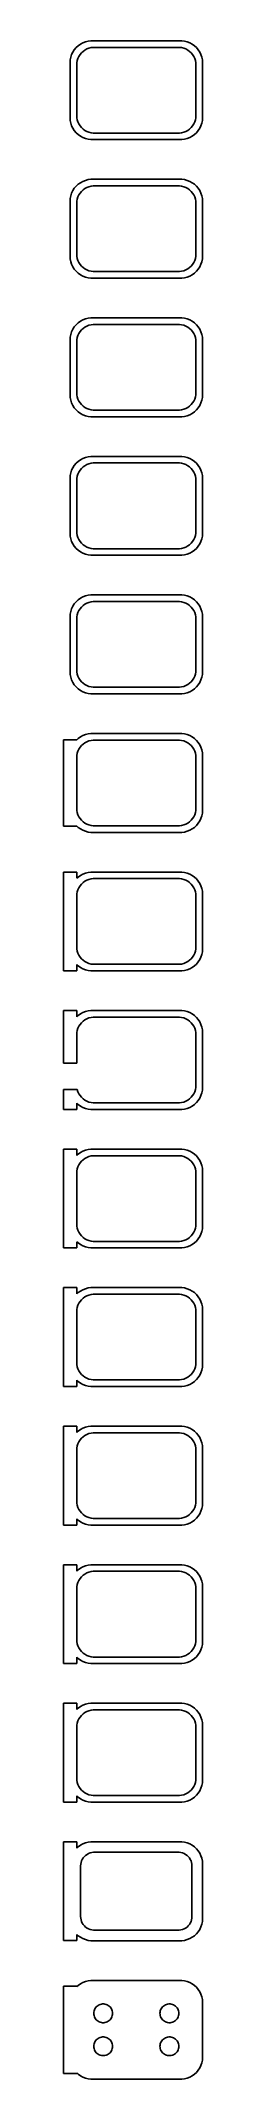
# Model space of a CAD drawing. Header units: metres. Extents: x -16 to 15, y 461 to 925.
import ezdxf

# ---------------------------------------------------------------- set-up
doc = ezdxf.new("R2010")
doc.units = ezdxf.units.M

msp = doc.modelspace()

# ---------------------------------------------------------------- linework, layer by layer
for p, q in [((-14.0451, 922.689), (-14.3815, 922.159)), ((-13.6448, 923.173), (-14.0451, 922.689)), ((-13.1871, 923.603), (-13.6448, 923.173)), ((-12.6791, 923.972), (-13.1871, 923.603)), ((-12.1289, 924.274), (-12.6791, 923.972)), ((-12.4159, 921.988), (-12.0497, 922.332)), ((-11.5451, 924.505), (-12.1289, 924.274)), ((-12.0497, 922.332), (-11.6433, 922.627)), ((-11.6433, 922.627), (-11.2031, 922.869)), ((-10.9369, 924.661), (-11.5451, 924.505)), ((-11.2031, 922.869), (-10.7361, 923.054)), ((-10.3139, 924.74), (-10.9369, 924.661)), ((-10.7361, 923.054), (-10.2495, 923.179)), ((10.3139, 924.74), (-10.3139, 924.74)), ((-10.2495, 923.179), (-9.75116, 923.242)), ((-9.75116, 923.242), (9.75116, 923.242)), ((9.75116, 923.242), (10.2495, 923.179)), ((10.2495, 923.179), (10.7361, 923.054)), ((10.9369, 924.661), (10.3139, 924.74)), ((10.7361, 923.054), (11.2031, 922.869)), ((11.5451, 924.505), (10.9369, 924.661)), ((11.2031, 922.869), (11.6433, 922.627)), ((12.1289, 924.274), (11.5451, 924.505)), ((11.6433, 922.627), (12.0497, 922.332)), ((12.0497, 922.332), (12.4159, 921.988)), ((12.6791, 923.972), (12.1289, 924.274)), ((13.1871, 923.603), (12.6791, 923.972)), ((13.6448, 923.173), (13.1871, 923.603)), ((14.0451, 922.689), (13.6448, 923.173)), ((14.3815, 922.159), (14.0451, 922.689)), ((-14.9606, 920.377), (-15, 919.75)), ((-15, 919.75), (-15, 907.25)), ((-14.8429, 920.993), (-14.9606, 920.377)), ((-14.6489, 921.591), (-14.8429, 920.993)), ((-14.3815, 922.159), (-14.6489, 921.591)), ((-13.5, 919.25), (-13.4684, 919.751)), ((-13.5, 907.75), (-13.5, 919.25)), ((-13.4684, 919.751), (-13.3743, 920.245)), ((-13.3743, 920.245), (-13.2191, 920.722)), ((-13.2191, 920.722), (-13.0052, 921.177)), ((-13.0052, 921.177), (-12.7361, 921.601)), ((-12.7361, 921.601), (-12.4159, 921.988)), ((12.4159, 921.988), (12.7361, 921.601)), ((12.7361, 921.601), (13.0052, 921.177)), ((13.0052, 921.177), (13.2191, 920.722)), ((13.2191, 920.722), (13.3743, 920.245)), ((13.3743, 920.245), (13.4684, 919.751)), ((13.4684, 919.751), (13.5, 919.25)), ((13.5, 919.25), (13.5, 907.75)), ((14.6489, 921.591), (14.3815, 922.159)), ((14.8429, 920.993), (14.6489, 921.591)), ((14.9606, 920.377), (14.8429, 920.993)), ((15, 919.75), (14.9606, 920.377)), ((15, 907.25), (15, 919.75)), ((-15, 907.25), (-14.9606, 906.623)), ((-14.9606, 906.623), (-14.8429, 906.007)), ((-14.8429, 906.007), (-14.6489, 905.409)), ((-14.6489, 905.409), (-14.3815, 904.841)), ((-14.3815, 904.841), (-14.0451, 904.311)), ((-14.0451, 904.311), (-13.6448, 903.827)), ((-13.6448, 903.827), (-13.1871, 903.397)), ((-13.4684, 907.249), (-13.5, 907.75)), ((-13.3743, 906.755), (-13.4684, 907.249)), ((-13.2191, 906.278), (-13.3743, 906.755)), ((-13.0052, 905.823), (-13.2191, 906.278)), ((-12.7361, 905.399), (-13.0052, 905.823)), ((-12.4159, 905.012), (-12.7361, 905.399)), ((-12.0497, 904.668), (-12.4159, 905.012)), ((-11.6433, 904.373), (-12.0497, 904.668)), ((-11.2031, 904.131), (-11.6433, 904.373)), ((-10.7361, 903.946), (-11.2031, 904.131)), ((-10.2495, 903.821), (-10.7361, 903.946)), ((-9.75116, 903.758), (-10.2495, 903.821)), ((10.2495, 903.821), (9.75116, 903.758)), ((10.7361, 903.946), (10.2495, 903.821)), ((11.2031, 904.131), (10.7361, 903.946)), ((11.6433, 904.373), (11.2031, 904.131)), ((12.0497, 904.668), (11.6433, 904.373)), ((12.4159, 905.012), (12.0497, 904.668)), ((12.7361, 905.399), (12.4159, 905.012)), ((13.0052, 905.823), (12.7361, 905.399)), ((13.2191, 906.278), (13.0052, 905.823)), ((13.1871, 903.397), (13.6448, 903.827)), ((13.3743, 906.755), (13.2191, 906.278)), ((13.4684, 907.249), (13.3743, 906.755)), ((13.5, 907.75), (13.4684, 907.249)), ((13.6448, 903.827), (14.0451, 904.311)), ((14.0451, 904.311), (14.3815, 904.841)), ((14.3815, 904.841), (14.6489, 905.409)), ((14.6489, 905.409), (14.8429, 906.007)), ((14.8429, 906.007), (14.9606, 906.623)), ((14.9606, 906.623), (15, 907.25)), ((-13.1871, 903.397), (-12.6791, 903.028)), ((-12.6791, 903.028), (-12.1289, 902.726)), ((-12.1289, 902.726), (-11.5451, 902.495)), ((-11.5451, 902.495), (-10.9369, 902.339)), ((-10.9369, 902.339), (-10.3139, 902.26)), ((-10.3139, 902.26), (10.3139, 902.26)), ((9.75116, 903.758), (-9.75116, 903.758)), ((10.3139, 902.26), (10.9369, 902.339)), ((10.9369, 902.339), (11.5451, 902.495)), ((11.5451, 902.495), (12.1289, 902.726)), ((12.1289, 902.726), (12.6791, 903.028)), ((12.6791, 903.028), (13.1871, 903.397)), ((-14.6489, 890.091), (-14.8429, 889.493)), ((-14.3815, 890.659), (-14.6489, 890.091)), ((-14.0451, 891.189), (-14.3815, 890.659)), ((-13.6448, 891.673), (-14.0451, 891.189)), ((-13.1871, 892.103), (-13.6448, 891.673)), ((-12.6791, 892.472), (-13.1871, 892.103)), ((-13.0052, 889.677), (-12.7361, 890.101)), ((-12.7361, 890.101), (-12.4159, 890.488)), ((-12.1289, 892.774), (-12.6791, 892.472)), ((-12.4159, 890.488), (-12.0497, 890.832)), ((-11.5451, 893.005), (-12.1289, 892.774)), ((-12.0497, 890.832), (-11.6433, 891.127)), ((-11.6433, 891.127), (-11.2031, 891.369)), ((-10.9369, 893.161), (-11.5451, 893.005)), ((-11.2031, 891.369), (-10.7361, 891.554)), ((-10.3139, 893.24), (-10.9369, 893.161)), ((-10.7361, 891.554), (-10.2495, 891.679)), ((10.3139, 893.24), (-10.3139, 893.24)), ((-10.2495, 891.679), (-9.75116, 891.742)), ((-9.75116, 891.742), (9.75116, 891.742)), ((9.75116, 891.742), (10.2495, 891.679)), ((10.2495, 891.679), (10.7361, 891.554)), ((10.9369, 893.161), (10.3139, 893.24)), ((10.7361, 891.554), (11.2031, 891.369)), ((11.5451, 893.005), (10.9369, 893.161)), ((11.2031, 891.369), (11.6433, 891.127)), ((12.1289, 892.774), (11.5451, 893.005)), ((11.6433, 891.127), (12.0497, 890.832)), ((12.0497, 890.832), (12.4159, 890.488)), ((12.6791, 892.472), (12.1289, 892.774)), ((12.4159, 890.488), (12.7361, 890.101)), ((13.1871, 892.103), (12.6791, 892.472)), ((12.7361, 890.101), (13.0052, 889.677)), ((13.6448, 891.673), (13.1871, 892.103)), ((14.0451, 891.189), (13.6448, 891.673)), ((14.3815, 890.659), (14.0451, 891.189)), ((14.6489, 890.091), (14.3815, 890.659)), ((14.8429, 889.493), (14.6489, 890.091)), ((-14.9606, 888.877), (-15, 888.25)), ((-15, 888.25), (-15, 875.75)), ((-14.8429, 889.493), (-14.9606, 888.877)), ((-13.5, 887.75), (-13.4684, 888.251)), ((-13.5, 876.25), (-13.5, 887.75)), ((-13.4684, 888.251), (-13.3743, 888.745)), ((-13.3743, 888.745), (-13.2191, 889.222)), ((-13.2191, 889.222), (-13.0052, 889.677)), ((13.0052, 889.677), (13.2191, 889.222)), ((13.2191, 889.222), (13.3743, 888.745)), ((13.3743, 888.745), (13.4684, 888.251)), ((13.4684, 888.251), (13.5, 887.75)), ((13.5, 887.75), (13.5, 876.25)), ((14.9606, 888.877), (14.8429, 889.493)), ((15, 888.25), (14.9606, 888.877)), ((15, 875.75), (15, 888.25)), ((-13.4684, 875.749), (-13.5, 876.25)), ((13.5, 876.25), (13.4684, 875.749)), ((-15, 875.75), (-14.9606, 875.123)), ((-14.9606, 875.123), (-14.8429, 874.507)), ((-14.8429, 874.507), (-14.6489, 873.909)), ((-14.6489, 873.909), (-14.3815, 873.341)), ((-14.3815, 873.341), (-14.0451, 872.811)), ((-14.0451, 872.811), (-13.6448, 872.327)), ((-13.6448, 872.327), (-13.1871, 871.897)), ((-13.3743, 875.255), (-13.4684, 875.749)), ((-13.2191, 874.778), (-13.3743, 875.255)), ((-13.0052, 874.323), (-13.2191, 874.778)), ((-13.1871, 871.897), (-12.6791, 871.528)), ((-12.7361, 873.899), (-13.0052, 874.323)), ((-12.4159, 873.512), (-12.7361, 873.899)), ((-12.6791, 871.528), (-12.1289, 871.226)), ((-12.0497, 873.168), (-12.4159, 873.512)), ((-11.6433, 872.873), (-12.0497, 873.168)), ((-11.2031, 872.631), (-11.6433, 872.873)), ((-10.7361, 872.446), (-11.2031, 872.631)), ((-10.2495, 872.321), (-10.7361, 872.446)), ((-9.75116, 872.258), (-10.2495, 872.321)), ((9.75116, 872.258), (-9.75116, 872.258)), ((10.2495, 872.321), (9.75116, 872.258)), ((10.7361, 872.446), (10.2495, 872.321)), ((11.2031, 872.631), (10.7361, 872.446)), ((11.6433, 872.873), (11.2031, 872.631)), ((12.0497, 873.168), (11.6433, 872.873)), ((12.4159, 873.512), (12.0497, 873.168)), ((12.1289, 871.226), (12.6791, 871.528)), ((12.7361, 873.899), (12.4159, 873.512)), ((12.6791, 871.528), (13.1871, 871.897)), ((13.0052, 874.323), (12.7361, 873.899)), ((13.2191, 874.778), (13.0052, 874.323)), ((13.1871, 871.897), (13.6448, 872.327)), ((13.3743, 875.255), (13.2191, 874.778)), ((13.4684, 875.749), (13.3743, 875.255)), ((13.6448, 872.327), (14.0451, 872.811)), ((14.0451, 872.811), (14.3815, 873.341)), ((14.3815, 873.341), (14.6489, 873.909)), ((14.6489, 873.909), (14.8429, 874.507)), ((14.8429, 874.507), (14.9606, 875.123)), ((14.9606, 875.123), (15, 875.75)), ((-12.1289, 871.226), (-11.5451, 870.995)), ((-11.5451, 870.995), (-10.9369, 870.839)), ((-10.9369, 870.839), (-10.3139, 870.76)), ((-10.3139, 870.76), (10.3139, 870.76)), ((10.3139, 870.76), (10.9369, 870.839)), ((10.9369, 870.839), (11.5451, 870.995)), ((11.5451, 870.995), (12.1289, 871.226)), ((-14.8429, 857.993), (-14.9606, 857.377)), ((-14.6489, 858.591), (-14.8429, 857.993)), ((-14.3815, 859.159), (-14.6489, 858.591)), ((-14.0451, 859.689), (-14.3815, 859.159)), ((-13.6448, 860.173), (-14.0451, 859.689)), ((-13.1871, 860.603), (-13.6448, 860.173)), ((-13.3743, 857.245), (-13.2191, 857.722)), ((-13.2191, 857.722), (-13.0052, 858.177)), ((-12.6791, 860.972), (-13.1871, 860.603)), ((-13.0052, 858.177), (-12.7361, 858.601)), ((-12.7361, 858.601), (-12.4159, 858.988)), ((-12.1289, 861.274), (-12.6791, 860.972)), ((-12.4159, 858.988), (-12.0497, 859.332)), ((-11.5451, 861.505), (-12.1289, 861.274)), ((-12.0497, 859.332), (-11.6433, 859.627)), ((-11.6433, 859.627), (-11.2031, 859.869)), ((-10.9369, 861.661), (-11.5451, 861.505)), ((-11.2031, 859.869), (-10.7361, 860.054)), ((-10.3139, 861.74), (-10.9369, 861.661)), ((-10.7361, 860.054), (-10.2495, 860.179)), ((10.3139, 861.74), (-10.3139, 861.74)), ((-10.2495, 860.179), (-9.75116, 860.242)), ((-9.75116, 860.242), (9.75116, 860.242)), ((9.75116, 860.242), (10.2495, 860.179)), ((10.2495, 860.179), (10.7361, 860.054)), ((10.9369, 861.661), (10.3139, 861.74)), ((10.7361, 860.054), (11.2031, 859.869)), ((11.5451, 861.505), (10.9369, 861.661)), ((11.2031, 859.869), (11.6433, 859.627)), ((12.1289, 861.274), (11.5451, 861.505)), ((11.6433, 859.627), (12.0497, 859.332)), ((12.0497, 859.332), (12.4159, 858.988)), ((12.6791, 860.972), (12.1289, 861.274)), ((12.4159, 858.988), (12.7361, 858.601)), ((13.1871, 860.603), (12.6791, 860.972)), ((12.7361, 858.601), (13.0052, 858.177)), ((13.0052, 858.177), (13.2191, 857.722)), ((13.6448, 860.173), (13.1871, 860.603)), ((13.2191, 857.722), (13.3743, 857.245)), ((14.0451, 859.689), (13.6448, 860.173)), ((14.3815, 859.159), (14.0451, 859.689)), ((14.6489, 858.591), (14.3815, 859.159)), ((14.8429, 857.993), (14.6489, 858.591)), ((14.9606, 857.377), (14.8429, 857.993)), ((-14.9606, 857.377), (-15, 856.75)), ((-15, 856.75), (-15, 844.25)), ((-13.5, 856.25), (-13.4684, 856.751)), ((-13.5, 844.75), (-13.5, 856.25)), ((-13.4684, 856.751), (-13.3743, 857.245)), ((13.3743, 857.245), (13.4684, 856.751)), ((13.4684, 856.751), (13.5, 856.25)), ((13.5, 856.25), (13.5, 844.75)), ((15, 856.75), (14.9606, 857.377)), ((15, 844.25), (15, 856.75)), ((-15, 844.25), (-14.9606, 843.623)), ((-14.9606, 843.623), (-14.8429, 843.007)), ((-13.4684, 844.249), (-13.5, 844.75)), ((-13.3743, 843.755), (-13.4684, 844.249)), ((-13.2191, 843.278), (-13.3743, 843.755)), ((13.3743, 843.755), (13.2191, 843.278)), ((13.4684, 844.249), (13.3743, 843.755)), ((13.5, 844.75), (13.4684, 844.249)), ((14.8429, 843.007), (14.9606, 843.623)), ((14.9606, 843.623), (15, 844.25)), ((-14.8429, 843.007), (-14.6489, 842.409)), ((-14.6489, 842.409), (-14.3815, 841.841)), ((-14.3815, 841.841), (-14.0451, 841.311)), ((-14.0451, 841.311), (-13.6448, 840.827)), ((-13.6448, 840.827), (-13.1871, 840.397)), ((-13.0052, 842.823), (-13.2191, 843.278)), ((-13.1871, 840.397), (-12.6791, 840.028)), ((-12.7361, 842.399), (-13.0052, 842.823)), ((-12.4159, 842.012), (-12.7361, 842.399)), ((-12.6791, 840.028), (-12.1289, 839.726)), ((-12.0497, 841.668), (-12.4159, 842.012)), ((-12.1289, 839.726), (-11.5451, 839.495)), ((-11.6433, 841.373), (-12.0497, 841.668)), ((-11.2031, 841.131), (-11.6433, 841.373)), ((-11.5451, 839.495), (-10.9369, 839.339)), ((-10.7361, 840.946), (-11.2031, 841.131)), ((-10.9369, 839.339), (-10.3139, 839.26)), ((-10.2495, 840.821), (-10.7361, 840.946)), ((-10.3139, 839.26), (10.3139, 839.26)), ((-9.75116, 840.758), (-10.2495, 840.821)), ((9.75116, 840.758), (-9.75116, 840.758)), ((10.2495, 840.821), (9.75116, 840.758)), ((10.7361, 840.946), (10.2495, 840.821)), ((10.3139, 839.26), (10.9369, 839.339)), ((11.2031, 841.131), (10.7361, 840.946)), ((10.9369, 839.339), (11.5451, 839.495)), ((11.6433, 841.373), (11.2031, 841.131)), ((11.5451, 839.495), (12.1289, 839.726)), ((12.0497, 841.668), (11.6433, 841.373)), ((12.4159, 842.012), (12.0497, 841.668)), ((12.1289, 839.726), (12.6791, 840.028)), ((12.7361, 842.399), (12.4159, 842.012)), ((12.6791, 840.028), (13.1871, 840.397)), ((13.0052, 842.823), (12.7361, 842.399)), ((13.2191, 843.278), (13.0052, 842.823)), ((13.1871, 840.397), (13.6448, 840.827)), ((13.6448, 840.827), (14.0451, 841.311)), ((14.0451, 841.311), (14.3815, 841.841)), ((14.3815, 841.841), (14.6489, 842.409)), ((14.6489, 842.409), (14.8429, 843.007)), ((-12.1289, 829.774), (-12.6791, 829.472)), ((-11.5451, 830.005), (-12.1289, 829.774)), ((-10.9369, 830.161), (-11.5451, 830.005)), ((-10.3139, 830.24), (-10.9369, 830.161)), ((10.3139, 830.24), (-10.3139, 830.24)), ((10.9369, 830.161), (10.3139, 830.24)), ((11.5451, 830.005), (10.9369, 830.161)), ((12.1289, 829.774), (11.5451, 830.005)), ((12.6791, 829.472), (12.1289, 829.774)), ((-14.9606, 825.877), (-15, 825.25)), ((-15, 825.25), (-15, 812.75)), ((-14.8429, 826.493), (-14.9606, 825.877)), ((-14.6489, 827.091), (-14.8429, 826.493)), ((-14.3815, 827.659), (-14.6489, 827.091)), ((-14.0451, 828.189), (-14.3815, 827.659)), ((-13.6448, 828.673), (-14.0451, 828.189)), ((-13.1871, 829.103), (-13.6448, 828.673)), ((-13.5, 824.75), (-13.4684, 825.251)), ((-13.4684, 825.251), (-13.3743, 825.745)), ((-13.3743, 825.745), (-13.2191, 826.222)), ((-13.2191, 826.222), (-13.0052, 826.677)), ((-12.6791, 829.472), (-13.1871, 829.103)), ((-13.0052, 826.677), (-12.7361, 827.101)), ((-12.7361, 827.101), (-12.4159, 827.488)), ((-12.4159, 827.488), (-12.0497, 827.832)), ((-12.0497, 827.832), (-11.6433, 828.127)), ((-11.6433, 828.127), (-11.2031, 828.369)), ((-11.2031, 828.369), (-10.7361, 828.554)), ((-10.7361, 828.554), (-10.2495, 828.679)), ((-10.2495, 828.679), (-9.75116, 828.742)), ((-9.75116, 828.742), (9.75116, 828.742)), ((9.75116, 828.742), (10.2495, 828.679)), ((10.2495, 828.679), (10.7361, 828.554)), ((10.7361, 828.554), (11.2031, 828.369)), ((11.2031, 828.369), (11.6433, 828.127)), ((11.6433, 828.127), (12.0497, 827.832)), ((12.0497, 827.832), (12.4159, 827.488)), ((12.4159, 827.488), (12.7361, 827.101)), ((13.1871, 829.103), (12.6791, 829.472)), ((12.7361, 827.101), (13.0052, 826.677)), ((13.0052, 826.677), (13.2191, 826.222)), ((13.6448, 828.673), (13.1871, 829.103)), ((13.2191, 826.222), (13.3743, 825.745)), ((13.3743, 825.745), (13.4684, 825.251)), ((13.4684, 825.251), (13.5, 824.75)), ((14.0451, 828.189), (13.6448, 828.673)), ((14.3815, 827.659), (14.0451, 828.189)), ((14.6489, 827.091), (14.3815, 827.659)), ((14.8429, 826.493), (14.6489, 827.091)), ((14.9606, 825.877), (14.8429, 826.493)), ((15, 825.25), (14.9606, 825.877)), ((15, 812.75), (15, 825.25)), ((-13.5, 813.25), (-13.5, 824.75)), ((13.5, 824.75), (13.5, 813.25)), ((-15, 812.75), (-14.9606, 812.123)), ((-14.9606, 812.123), (-14.8429, 811.507)), ((-14.8429, 811.507), (-14.6489, 810.909)), ((-13.4684, 812.749), (-13.5, 813.25)), ((-13.3743, 812.255), (-13.4684, 812.749)), ((-13.2191, 811.778), (-13.3743, 812.255)), ((-13.0052, 811.323), (-13.2191, 811.778)), ((-12.7361, 810.899), (-13.0052, 811.323)), ((13.0052, 811.323), (12.7361, 810.899)), ((13.2191, 811.778), (13.0052, 811.323)), ((13.3743, 812.255), (13.2191, 811.778)), ((13.4684, 812.749), (13.3743, 812.255)), ((13.5, 813.25), (13.4684, 812.749)), ((14.6489, 810.909), (14.8429, 811.507)), ((14.8429, 811.507), (14.9606, 812.123)), ((14.9606, 812.123), (15, 812.75)), ((-14.6489, 810.909), (-14.3815, 810.341)), ((-14.3815, 810.341), (-14.0451, 809.811)), ((-14.0451, 809.811), (-13.6448, 809.327)), ((-13.6448, 809.327), (-13.1871, 808.897)), ((-13.1871, 808.897), (-12.6791, 808.528)), ((-12.4159, 810.512), (-12.7361, 810.899)), ((-12.6791, 808.528), (-12.1289, 808.226)), ((-12.0497, 810.168), (-12.4159, 810.512)), ((-12.1289, 808.226), (-11.5451, 807.995)), ((-11.6433, 809.873), (-12.0497, 810.168)), ((-11.2031, 809.631), (-11.6433, 809.873)), ((-11.5451, 807.995), (-10.9369, 807.839)), ((-10.7361, 809.446), (-11.2031, 809.631)), ((-10.9369, 807.839), (-10.3139, 807.76)), ((-10.2495, 809.321), (-10.7361, 809.446)), ((-10.3139, 807.76), (10.3139, 807.76)), ((-9.75116, 809.258), (-10.2495, 809.321)), ((9.75116, 809.258), (-9.75116, 809.258)), ((10.2495, 809.321), (9.75116, 809.258)), ((10.7361, 809.446), (10.2495, 809.321)), ((10.3139, 807.76), (10.9369, 807.839)), ((11.2031, 809.631), (10.7361, 809.446)), ((10.9369, 807.839), (11.5451, 807.995)), ((11.6433, 809.873), (11.2031, 809.631)), ((11.5451, 807.995), (12.1289, 808.226)), ((12.0497, 810.168), (11.6433, 809.873)), ((12.4159, 810.512), (12.0497, 810.168)), ((12.1289, 808.226), (12.6791, 808.528)), ((12.7361, 810.899), (12.4159, 810.512)), ((12.6791, 808.528), (13.1871, 808.897)), ((13.1871, 808.897), (13.6448, 809.327)), ((13.6448, 809.327), (14.0451, 809.811)), ((14.0451, 809.811), (14.3815, 810.341)), ((14.3815, 810.341), (14.6489, 810.909)), ((-13.1871, 797.603), (-13.6448, 797.173)), ((-12.6791, 797.972), (-13.1871, 797.603)), ((-12.1289, 798.274), (-12.6791, 797.972)), ((-11.5451, 798.505), (-12.1289, 798.274)), ((-10.9369, 798.661), (-11.5451, 798.505)), ((-10.3139, 798.74), (-10.9369, 798.661)), ((10.3139, 798.74), (-10.3139, 798.74)), ((-10.2495, 797.179), (-9.75116, 797.242)), ((-9.75116, 797.242), (9.75116, 797.242)), ((9.75116, 797.242), (10.2495, 797.179)), ((10.9369, 798.661), (10.3139, 798.74)), ((11.5451, 798.505), (10.9369, 798.661)), ((12.1289, 798.274), (11.5451, 798.505)), ((12.6791, 797.972), (12.1289, 798.274)), ((13.1871, 797.603), (12.6791, 797.972)), ((13.6448, 797.173), (13.1871, 797.603)), ((-14.9606, 794.377), (-15, 793.75)), ((-15, 793.75), (-15, 781.25)), ((-14.8429, 794.993), (-14.9606, 794.377)), ((-14.6489, 795.591), (-14.8429, 794.993)), ((-14.3815, 796.159), (-14.6489, 795.591)), ((-14.0451, 796.689), (-14.3815, 796.159)), ((-13.6448, 797.173), (-14.0451, 796.689)), ((-13.5, 793.25), (-13.4684, 793.751)), ((-13.5, 781.75), (-13.5, 793.25)), ((-13.4684, 793.751), (-13.3743, 794.245)), ((-13.3743, 794.245), (-13.2191, 794.722)), ((-13.2191, 794.722), (-13.0052, 795.177)), ((-13.0052, 795.177), (-12.7361, 795.601)), ((-12.7361, 795.601), (-12.4159, 795.988)), ((-12.4159, 795.988), (-12.0497, 796.332)), ((-12.0497, 796.332), (-11.6433, 796.627)), ((-11.6433, 796.627), (-11.2031, 796.869)), ((-11.2031, 796.869), (-10.7361, 797.054)), ((-10.7361, 797.054), (-10.2495, 797.179)), ((10.2495, 797.179), (10.7361, 797.054)), ((10.7361, 797.054), (11.2031, 796.869)), ((11.2031, 796.869), (11.6433, 796.627)), ((11.6433, 796.627), (12.0497, 796.332)), ((12.0497, 796.332), (12.4159, 795.988)), ((12.4159, 795.988), (12.7361, 795.601)), ((12.7361, 795.601), (13.0052, 795.177)), ((13.0052, 795.177), (13.2191, 794.722)), ((13.2191, 794.722), (13.3743, 794.245)), ((13.3743, 794.245), (13.4684, 793.751)), ((13.4684, 793.751), (13.5, 793.25)), ((13.5, 793.25), (13.5, 781.75)), ((14.0451, 796.689), (13.6448, 797.173)), ((14.3815, 796.159), (14.0451, 796.689)), ((14.6489, 795.591), (14.3815, 796.159)), ((14.8429, 794.993), (14.6489, 795.591)), ((14.9606, 794.377), (14.8429, 794.993)), ((15, 793.75), (14.9606, 794.377)), ((15, 781.25), (15, 793.75)), ((-15, 781.25), (-14.9606, 780.623)), ((-14.9606, 780.623), (-14.8429, 780.007)), ((-14.8429, 780.007), (-14.6489, 779.409)), ((-14.6489, 779.409), (-14.3815, 778.841)), ((-14.3815, 778.841), (-14.0451, 778.311)), ((-13.4684, 781.249), (-13.5, 781.75)), ((-13.3743, 780.755), (-13.4684, 781.249)), ((-13.2191, 780.278), (-13.3743, 780.755)), ((-13.0052, 779.823), (-13.2191, 780.278)), ((-12.7361, 779.399), (-13.0052, 779.823)), ((-12.4159, 779.012), (-12.7361, 779.399)), ((-12.0497, 778.668), (-12.4159, 779.012)), ((-11.6433, 778.373), (-12.0497, 778.668)), ((12.0497, 778.668), (11.6433, 778.373)), ((12.4159, 779.012), (12.0497, 778.668)), ((12.7361, 779.399), (12.4159, 779.012)), ((13.0052, 779.823), (12.7361, 779.399)), ((13.2191, 780.278), (13.0052, 779.823)), ((13.3743, 780.755), (13.2191, 780.278)), ((13.4684, 781.249), (13.3743, 780.755)), ((13.5, 781.75), (13.4684, 781.249)), ((14.0451, 778.311), (14.3815, 778.841)), ((14.3815, 778.841), (14.6489, 779.409)), ((14.6489, 779.409), (14.8429, 780.007)), ((14.8429, 780.007), (14.9606, 780.623)), ((14.9606, 780.623), (15, 781.25)), ((-14.0451, 778.311), (-13.6448, 777.827)), ((-13.6448, 777.827), (-13.1871, 777.397)), ((-13.1871, 777.397), (-12.6791, 777.028)), ((-12.6791, 777.028), (-12.1289, 776.726)), ((-12.1289, 776.726), (-11.5451, 776.495)), ((-11.2031, 778.131), (-11.6433, 778.373)), ((-11.5451, 776.495), (-10.9369, 776.339)), ((-10.7361, 777.946), (-11.2031, 778.131)), ((-10.9369, 776.339), (-10.3139, 776.26)), ((-10.2495, 777.821), (-10.7361, 777.946)), ((-10.3139, 776.26), (10.3139, 776.26)), ((-9.75116, 777.758), (-10.2495, 777.821)), ((9.75116, 777.758), (-9.75116, 777.758)), ((10.2495, 777.821), (9.75116, 777.758)), ((10.7361, 777.946), (10.2495, 777.821)), ((10.3139, 776.26), (10.9369, 776.339)), ((11.2031, 778.131), (10.7361, 777.946)), ((10.9369, 776.339), (11.5451, 776.495)), ((11.6433, 778.373), (11.2031, 778.131)), ((11.5451, 776.495), (12.1289, 776.726)), ((12.1289, 776.726), (12.6791, 777.028)), ((12.6791, 777.028), (13.1871, 777.397)), ((13.1871, 777.397), (13.6448, 777.827)), ((13.6448, 777.827), (14.0451, 778.311)), ((-13.5, 765.809), (-16.5, 765.809)), ((-16.5, 765.809), (-16.5, 746.191)), ((-13.1871, 766.103), (-13.5, 765.809)), ((-12.6791, 766.472), (-13.1871, 766.103)), ((-12.1289, 766.774), (-12.6791, 766.472)), ((-12.4159, 764.488), (-12.0497, 764.832)), ((-11.5451, 767.005), (-12.1289, 766.774)), ((-12.0497, 764.832), (-11.6433, 765.127)), ((-11.6433, 765.127), (-11.2031, 765.369)), ((-10.9369, 767.161), (-11.5451, 767.005)), ((-11.2031, 765.369), (-10.7361, 765.554)), ((-10.3139, 767.24), (-10.9369, 767.161)), ((-10.7361, 765.554), (-10.2495, 765.679)), ((10.3139, 767.24), (-10.3139, 767.24)), ((-10.2495, 765.679), (-9.75116, 765.742)), ((-9.75116, 765.742), (9.75116, 765.742)), ((9.75116, 765.742), (10.2495, 765.679)), ((10.2495, 765.679), (10.7361, 765.554)), ((10.9369, 767.161), (10.3139, 767.24)), ((10.7361, 765.554), (11.2031, 765.369)), ((11.5451, 767.005), (10.9369, 767.161)), ((11.2031, 765.369), (11.6433, 765.127)), ((12.1289, 766.774), (11.5451, 767.005)), ((11.6433, 765.127), (12.0497, 764.832)), ((12.0497, 764.832), (12.4159, 764.488)), ((12.6791, 766.472), (12.1289, 766.774)), ((13.1871, 766.103), (12.6791, 766.472)), ((13.6448, 765.673), (13.1871, 766.103)), ((14.0451, 765.189), (13.6448, 765.673)), ((14.3815, 764.659), (14.0451, 765.189)), ((-13.5, 761.75), (-13.4684, 762.251)), ((-13.5, 750.25), (-13.5, 761.75)), ((-13.4684, 762.251), (-13.3743, 762.745)), ((-13.3743, 762.745), (-13.2191, 763.222)), ((-13.2191, 763.222), (-13.0052, 763.677)), ((-13.0052, 763.677), (-12.7361, 764.101)), ((-12.7361, 764.101), (-12.4159, 764.488)), ((12.4159, 764.488), (12.7361, 764.101)), ((12.7361, 764.101), (13.0052, 763.677)), ((13.0052, 763.677), (13.2191, 763.222)), ((13.2191, 763.222), (13.3743, 762.745)), ((13.3743, 762.745), (13.4684, 762.251)), ((13.4684, 762.251), (13.5, 761.75)), ((13.5, 761.75), (13.5, 750.25)), ((14.6489, 764.091), (14.3815, 764.659)), ((14.8429, 763.493), (14.6489, 764.091)), ((14.9606, 762.877), (14.8429, 763.493)), ((15, 762.25), (14.9606, 762.877)), ((15, 749.75), (15, 762.25)), ((-13.4684, 749.749), (-13.5, 750.25)), ((-13.3743, 749.255), (-13.4684, 749.749)), ((-13.2191, 748.778), (-13.3743, 749.255)), ((-13.0052, 748.323), (-13.2191, 748.778)), ((-12.7361, 747.899), (-13.0052, 748.323)), ((-12.4159, 747.512), (-12.7361, 747.899)), ((-12.0497, 747.168), (-12.4159, 747.512)), ((-11.6433, 746.873), (-12.0497, 747.168)), ((-11.2031, 746.631), (-11.6433, 746.873)), ((-10.7361, 746.446), (-11.2031, 746.631)), ((-10.2495, 746.321), (-10.7361, 746.446)), ((-9.75116, 746.258), (-10.2495, 746.321)), ((9.75116, 746.258), (-9.75116, 746.258)), ((10.2495, 746.321), (9.75116, 746.258)), ((10.7361, 746.446), (10.2495, 746.321)), ((11.2031, 746.631), (10.7361, 746.446)), ((11.6433, 746.873), (11.2031, 746.631)), ((12.0497, 747.168), (11.6433, 746.873)), ((12.4159, 747.512), (12.0497, 747.168)), ((12.7361, 747.899), (12.4159, 747.512)), ((13.0052, 748.323), (12.7361, 747.899)), ((13.2191, 748.778), (13.0052, 748.323)), ((13.1871, 745.897), (13.6448, 746.327)), ((13.3743, 749.255), (13.2191, 748.778)), ((13.4684, 749.749), (13.3743, 749.255)), ((13.5, 750.25), (13.4684, 749.749)), ((13.6448, 746.327), (14.0451, 746.811)), ((14.0451, 746.811), (14.3815, 747.341)), ((14.3815, 747.341), (14.6489, 747.909)), ((14.6489, 747.909), (14.8429, 748.507)), ((14.8429, 748.507), (14.9606, 749.123)), ((14.9606, 749.123), (15, 749.75)), ((-16.5, 746.191), (-13.5, 746.191)), ((-13.5, 746.191), (-13.1871, 745.897)), ((-13.1871, 745.897), (-12.6791, 745.528)), ((-12.6791, 745.528), (-12.1289, 745.226)), ((-12.1289, 745.226), (-11.5451, 744.995)), ((-11.5451, 744.995), (-10.9369, 744.839)), ((-10.9369, 744.839), (-10.3139, 744.76)), ((-10.3139, 744.76), (10.3139, 744.76)), ((10.3139, 744.76), (10.9369, 744.839)), ((10.9369, 744.839), (11.5451, 744.995)), ((11.5451, 744.995), (12.1289, 745.226)), ((12.1289, 745.226), (12.6791, 745.528)), ((12.6791, 745.528), (13.1871, 745.897)), ((-13.5, 735.717), (-16.5, 735.717)), ((-16.5, 735.717), (-16.5, 713.283)), ((-13.5, 734.309), (-13.5, 735.717)), ((-13.1871, 734.603), (-13.5, 734.309)), ((-12.6791, 734.972), (-13.1871, 734.603)), ((-13.0052, 732.177), (-12.7361, 732.601)), ((-12.7361, 732.601), (-12.4159, 732.988)), ((-12.1289, 735.274), (-12.6791, 734.972)), ((-12.4159, 732.988), (-12.0497, 733.332)), ((-11.5451, 735.505), (-12.1289, 735.274)), ((-12.0497, 733.332), (-11.6433, 733.627)), ((-11.6433, 733.627), (-11.2031, 733.869)), ((-10.9369, 735.661), (-11.5451, 735.505)), ((-11.2031, 733.869), (-10.7361, 734.054)), ((-10.3139, 735.74), (-10.9369, 735.661)), ((-10.7361, 734.054), (-10.2495, 734.179)), ((10.3139, 735.74), (-10.3139, 735.74)), ((-10.2495, 734.179), (-9.75116, 734.242)), ((-9.75116, 734.242), (9.75116, 734.242)), ((9.75116, 734.242), (10.2495, 734.179)), ((10.2495, 734.179), (10.7361, 734.054)), ((10.9369, 735.661), (10.3139, 735.74)), ((10.7361, 734.054), (11.2031, 733.869)), ((11.5451, 735.505), (10.9369, 735.661)), ((11.2031, 733.869), (11.6433, 733.627)), ((12.1289, 735.274), (11.5451, 735.505)), ((11.6433, 733.627), (12.0497, 733.332)), ((12.0497, 733.332), (12.4159, 732.988)), ((12.6791, 734.972), (12.1289, 735.274)), ((12.4159, 732.988), (12.7361, 732.601)), ((13.1871, 734.603), (12.6791, 734.972)), ((12.7361, 732.601), (13.0052, 732.177)), ((13.6448, 734.173), (13.1871, 734.603)), ((14.0451, 733.689), (13.6448, 734.173)), ((14.3815, 733.159), (14.0451, 733.689)), ((14.6489, 732.591), (14.3815, 733.159)), ((14.8429, 731.993), (14.6489, 732.591)), ((-13.5, 730.25), (-13.4684, 730.751)), ((-13.5, 718.75), (-13.5, 730.25)), ((-13.4684, 730.751), (-13.3743, 731.245)), ((-13.3743, 731.245), (-13.2191, 731.722)), ((-13.2191, 731.722), (-13.0052, 732.177)), ((13.0052, 732.177), (13.2191, 731.722)), ((13.2191, 731.722), (13.3743, 731.245)), ((13.3743, 731.245), (13.4684, 730.751)), ((13.4684, 730.751), (13.5, 730.25)), ((13.5, 730.25), (13.5, 718.75)), ((14.9606, 731.377), (14.8429, 731.993)), ((15, 730.75), (14.9606, 731.377)), ((15, 718.25), (15, 730.75)), ((-13.4684, 718.249), (-13.5, 718.75)), ((13.5, 718.75), (13.4684, 718.249)), ((-13.5, 713.283), (-13.5, 714.691)), ((-13.5, 714.691), (-13.1871, 714.397)), ((-13.3743, 717.755), (-13.4684, 718.249)), ((-13.2191, 717.278), (-13.3743, 717.755)), ((-13.0052, 716.823), (-13.2191, 717.278)), ((-13.1871, 714.397), (-12.6791, 714.028)), ((-12.7361, 716.399), (-13.0052, 716.823)), ((-12.4159, 716.012), (-12.7361, 716.399)), ((-12.6791, 714.028), (-12.1289, 713.726)), ((-12.0497, 715.668), (-12.4159, 716.012)), ((-11.6433, 715.373), (-12.0497, 715.668)), ((-11.2031, 715.131), (-11.6433, 715.373)), ((-10.7361, 714.946), (-11.2031, 715.131)), ((-10.2495, 714.821), (-10.7361, 714.946)), ((-9.75116, 714.758), (-10.2495, 714.821)), ((9.75116, 714.758), (-9.75116, 714.758)), ((10.2495, 714.821), (9.75116, 714.758)), ((10.7361, 714.946), (10.2495, 714.821)), ((11.2031, 715.131), (10.7361, 714.946)), ((11.6433, 715.373), (11.2031, 715.131)), ((12.0497, 715.668), (11.6433, 715.373)), ((12.4159, 716.012), (12.0497, 715.668)), ((12.1289, 713.726), (12.6791, 714.028)), ((12.7361, 716.399), (12.4159, 716.012)), ((12.6791, 714.028), (13.1871, 714.397)), ((13.0052, 716.823), (12.7361, 716.399)), ((13.2191, 717.278), (13.0052, 716.823)), ((13.1871, 714.397), (13.6448, 714.827)), ((13.3743, 717.755), (13.2191, 717.278)), ((13.4684, 718.249), (13.3743, 717.755)), ((13.6448, 714.827), (14.0451, 715.311)), ((14.0451, 715.311), (14.3815, 715.841)), ((14.3815, 715.841), (14.6489, 716.409)), ((14.6489, 716.409), (14.8429, 717.007)), ((14.8429, 717.007), (14.9606, 717.623)), ((14.9606, 717.623), (15, 718.25)), ((-16.5, 713.283), (-13.5, 713.283)), ((-12.1289, 713.726), (-11.5451, 713.495)), ((-11.5451, 713.495), (-10.9369, 713.339)), ((-10.9369, 713.339), (-10.3139, 713.26)), ((-10.3139, 713.26), (10.3139, 713.26)), ((10.3139, 713.26), (10.9369, 713.339)), ((10.9369, 713.339), (11.5451, 713.495)), ((11.5451, 713.495), (12.1289, 713.726)), ((-13.5, 704.24), (-16.5, 704.24)), ((-16.5, 704.24), (-16.5, 692.244)), ((-13.5, 702.809), (-13.5, 704.24)), ((-13.1871, 703.103), (-13.5, 702.809)), ((-13.3743, 699.745), (-13.2191, 700.222)), ((-13.2191, 700.222), (-13.0052, 700.677)), ((-12.6791, 703.472), (-13.1871, 703.103)), ((-13.0052, 700.677), (-12.7361, 701.101)), ((-12.7361, 701.101), (-12.4159, 701.488)), ((-12.1289, 703.774), (-12.6791, 703.472)), ((-12.4159, 701.488), (-12.0497, 701.832)), ((-11.5451, 704.005), (-12.1289, 703.774)), ((-12.0497, 701.832), (-11.6433, 702.127)), ((-11.6433, 702.127), (-11.2031, 702.369)), ((-10.9369, 704.161), (-11.5451, 704.005)), ((-11.2031, 702.369), (-10.7361, 702.554)), ((-10.3139, 704.24), (-10.9369, 704.161)), ((-10.7361, 702.554), (-10.2495, 702.679)), ((10.3139, 704.24), (-10.3139, 704.24)), ((-10.2495, 702.679), (-9.75116, 702.742)), ((-9.75116, 702.742), (9.75116, 702.742)), ((9.75116, 702.742), (10.2495, 702.679)), ((10.2495, 702.679), (10.7361, 702.554)), ((10.9369, 704.161), (10.3139, 704.24)), ((10.7361, 702.554), (11.2031, 702.369)), ((11.5451, 704.005), (10.9369, 704.161)), ((11.2031, 702.369), (11.6433, 702.127)), ((12.1289, 703.774), (11.5451, 704.005)), ((11.6433, 702.127), (12.0497, 701.832)), ((12.0497, 701.832), (12.4159, 701.488)), ((12.6791, 703.472), (12.1289, 703.774)), ((12.4159, 701.488), (12.7361, 701.101)), ((13.1871, 703.103), (12.6791, 703.472)), ((12.7361, 701.101), (13.0052, 700.677)), ((13.0052, 700.677), (13.2191, 700.222)), ((13.6448, 702.673), (13.1871, 703.103)), ((13.2191, 700.222), (13.3743, 699.745)), ((14.0451, 702.189), (13.6448, 702.673)), ((14.3815, 701.659), (14.0451, 702.189)), ((14.6489, 701.091), (14.3815, 701.659)), ((14.8429, 700.493), (14.6489, 701.091)), ((14.9606, 699.877), (14.8429, 700.493)), ((15, 699.25), (14.9606, 699.877)), ((-13.5, 698.75), (-13.4684, 699.251)), ((-13.5, 692.244), (-13.5, 698.75)), ((-13.4684, 699.251), (-13.3743, 699.745)), ((13.3743, 699.745), (13.4684, 699.251)), ((13.4684, 699.251), (13.5, 698.75)), ((13.5, 698.75), (13.5, 687.25)), ((15, 686.75), (15, 699.25)), ((-16.5, 692.244), (-13.5, 692.244)), ((-13.3745, 686.256), (-16.5, 686.256)), ((-16.5, 686.256), (-16.5, 681.76)), ((-13.3743, 686.255), (-13.3745, 686.256)), ((-13.2191, 685.778), (-13.3743, 686.255)), ((13.3743, 686.255), (13.2191, 685.778)), ((13.4684, 686.749), (13.3743, 686.255)), ((13.5, 687.25), (13.4684, 686.749)), ((14.8429, 685.507), (14.9606, 686.123)), ((14.9606, 686.123), (15, 686.75)), ((-16.5, 681.76), (-13.5, 681.76)), ((-13.5, 683.191), (-13.1871, 682.897)), ((-13.5, 681.76), (-13.5, 683.191)), ((-13.0052, 685.323), (-13.2191, 685.778)), ((-13.1871, 682.897), (-12.6791, 682.528)), ((-12.7361, 684.899), (-13.0052, 685.323)), ((-12.4159, 684.512), (-12.7361, 684.899)), ((-12.6791, 682.528), (-12.1289, 682.226)), ((-12.0497, 684.168), (-12.4159, 684.512)), ((-12.1289, 682.226), (-11.5451, 681.995)), ((-11.6433, 683.873), (-12.0497, 684.168)), ((-11.2031, 683.631), (-11.6433, 683.873)), ((-11.5451, 681.995), (-10.9369, 681.839)), ((-10.7361, 683.446), (-11.2031, 683.631)), ((-10.9369, 681.839), (-10.3139, 681.76)), ((-10.2495, 683.321), (-10.7361, 683.446)), ((-10.3139, 681.76), (10.3139, 681.76)), ((-9.75116, 683.258), (-10.2495, 683.321)), ((9.75116, 683.258), (-9.75116, 683.258)), ((10.2495, 683.321), (9.75116, 683.258)), ((10.7361, 683.446), (10.2495, 683.321)), ((10.3139, 681.76), (10.9369, 681.839)), ((11.2031, 683.631), (10.7361, 683.446)), ((10.9369, 681.839), (11.5451, 681.995)), ((11.6433, 683.873), (11.2031, 683.631)), ((11.5451, 681.995), (12.1289, 682.226)), ((12.0497, 684.168), (11.6433, 683.873)), ((12.4159, 684.512), (12.0497, 684.168)), ((12.1289, 682.226), (12.6791, 682.528)), ((12.7361, 684.899), (12.4159, 684.512)), ((12.6791, 682.528), (13.1871, 682.897)), ((13.0052, 685.323), (12.7361, 684.899)), ((13.2191, 685.778), (13.0052, 685.323)), ((13.1871, 682.897), (13.6448, 683.327)), ((13.6448, 683.327), (14.0451, 683.811)), ((14.0451, 683.811), (14.3815, 684.341)), ((14.3815, 684.341), (14.6489, 684.909)), ((14.6489, 684.909), (14.8429, 685.507)), ((-13.5, 672.74), (-16.5, 672.74)), ((-16.5, 672.74), (-16.5, 650.26)), ((-13.5, 671.309), (-13.5, 672.74)), ((-12.1289, 672.274), (-12.6791, 671.972)), ((-11.5451, 672.505), (-12.1289, 672.274)), ((-10.9369, 672.661), (-11.5451, 672.505)), ((-10.3139, 672.74), (-10.9369, 672.661)), ((10.3139, 672.74), (-10.3139, 672.74)), ((10.9369, 672.661), (10.3139, 672.74)), ((11.5451, 672.505), (10.9369, 672.661)), ((12.1289, 672.274), (11.5451, 672.505)), ((12.6791, 671.972), (12.1289, 672.274)), ((-13.1871, 671.603), (-13.5, 671.309)), ((-13.5, 667.25), (-13.4684, 667.751)), ((-13.4684, 667.751), (-13.3743, 668.245)), ((-13.3743, 668.245), (-13.2191, 668.722)), ((-13.2191, 668.722), (-13.0052, 669.177)), ((-12.6791, 671.972), (-13.1871, 671.603)), ((-13.0052, 669.177), (-12.7361, 669.601)), ((-12.7361, 669.601), (-12.4159, 669.988)), ((-12.4159, 669.988), (-12.0497, 670.332)), ((-12.0497, 670.332), (-11.6433, 670.627)), ((-11.6433, 670.627), (-11.2031, 670.869)), ((-11.2031, 670.869), (-10.7361, 671.054)), ((-10.7361, 671.054), (-10.2495, 671.179)), ((-10.2495, 671.179), (-9.75116, 671.242)), ((-9.75116, 671.242), (9.75116, 671.242)), ((9.75116, 671.242), (10.2495, 671.179)), ((10.2495, 671.179), (10.7361, 671.054)), ((10.7361, 671.054), (11.2031, 670.869)), ((11.2031, 670.869), (11.6433, 670.627)), ((11.6433, 670.627), (12.0497, 670.332)), ((12.0497, 670.332), (12.4159, 669.988)), ((12.4159, 669.988), (12.7361, 669.601)), ((13.1871, 671.603), (12.6791, 671.972)), ((12.7361, 669.601), (13.0052, 669.177)), ((13.0052, 669.177), (13.2191, 668.722)), ((13.6448, 671.173), (13.1871, 671.603)), ((13.2191, 668.722), (13.3743, 668.245)), ((13.3743, 668.245), (13.4684, 667.751)), ((13.4684, 667.751), (13.5, 667.25)), ((14.0451, 670.689), (13.6448, 671.173)), ((14.3815, 670.159), (14.0451, 670.689)), ((14.6489, 669.591), (14.3815, 670.159)), ((14.8429, 668.993), (14.6489, 669.591)), ((14.9606, 668.377), (14.8429, 668.993)), ((15, 667.75), (14.9606, 668.377)), ((15, 655.25), (15, 667.75)), ((-13.5, 655.75), (-13.5, 667.25)), ((13.5, 667.25), (13.5, 655.75)), ((-13.4684, 655.249), (-13.5, 655.75)), ((-13.3743, 654.755), (-13.4684, 655.249)), ((-13.2191, 654.278), (-13.3743, 654.755)), ((-13.0052, 653.823), (-13.2191, 654.278)), ((-12.7361, 653.399), (-13.0052, 653.823)), ((13.0052, 653.823), (12.7361, 653.399)), ((13.2191, 654.278), (13.0052, 653.823)), ((13.3743, 654.755), (13.2191, 654.278)), ((13.4684, 655.249), (13.3743, 654.755)), ((13.5, 655.75), (13.4684, 655.249)), ((14.6489, 653.409), (14.8429, 654.007)), ((14.8429, 654.007), (14.9606, 654.623)), ((14.9606, 654.623), (15, 655.25)), ((-16.5, 650.26), (-13.5, 650.26)), ((-13.5, 651.691), (-13.1871, 651.397)), ((-13.5, 650.26), (-13.5, 651.691)), ((-13.1871, 651.397), (-12.6791, 651.028)), ((-12.4159, 653.012), (-12.7361, 653.399)), ((-12.6791, 651.028), (-12.1289, 650.726)), ((-12.0497, 652.668), (-12.4159, 653.012)), ((-12.1289, 650.726), (-11.5451, 650.495)), ((-11.6433, 652.373), (-12.0497, 652.668)), ((-11.2031, 652.131), (-11.6433, 652.373)), ((-11.5451, 650.495), (-10.9369, 650.339)), ((-10.7361, 651.946), (-11.2031, 652.131)), ((-10.9369, 650.339), (-10.3139, 650.26)), ((-10.2495, 651.821), (-10.7361, 651.946)), ((-10.3139, 650.26), (10.3139, 650.26)), ((-9.75116, 651.758), (-10.2495, 651.821)), ((9.75116, 651.758), (-9.75116, 651.758)), ((10.2495, 651.821), (9.75116, 651.758)), ((10.7361, 651.946), (10.2495, 651.821)), ((10.3139, 650.26), (10.9369, 650.339)), ((11.2031, 652.131), (10.7361, 651.946)), ((10.9369, 650.339), (11.5451, 650.495)), ((11.6433, 652.373), (11.2031, 652.131)), ((11.5451, 650.495), (12.1289, 650.726)), ((12.0497, 652.668), (11.6433, 652.373)), ((12.4159, 653.012), (12.0497, 652.668)), ((12.1289, 650.726), (12.6791, 651.028)), ((12.7361, 653.399), (12.4159, 653.012)), ((12.6791, 651.028), (13.1871, 651.397)), ((13.1871, 651.397), (13.6448, 651.827)), ((13.6448, 651.827), (14.0451, 652.311)), ((14.0451, 652.311), (14.3815, 652.841)), ((14.3815, 652.841), (14.6489, 653.409)), ((-13.5, 641.24), (-16.5, 641.24)), ((-16.5, 641.24), (-16.5, 618.76)), ((-13.5, 639.809), (-13.5, 641.24)), ((-13.1871, 640.103), (-13.5, 639.809)), ((-12.6791, 640.472), (-13.1871, 640.103)), ((-12.1289, 640.774), (-12.6791, 640.472)), ((-11.5451, 641.005), (-12.1289, 640.774)), ((-10.9369, 641.161), (-11.5451, 641.005)), ((-10.3139, 641.24), (-10.9369, 641.161)), ((-10.7361, 639.554), (-10.2495, 639.679)), ((10.3139, 641.24), (-10.3139, 641.24)), ((-10.2495, 639.679), (-9.75116, 639.742)), ((-9.75116, 639.742), (9.75116, 639.742)), ((9.75116, 639.742), (10.2495, 639.679)), ((10.2495, 639.679), (10.7361, 639.554)), ((10.9369, 641.161), (10.3139, 641.24)), ((11.5451, 641.005), (10.9369, 641.161)), ((12.1289, 640.774), (11.5451, 641.005)), ((12.6791, 640.472), (12.1289, 640.774)), ((13.1871, 640.103), (12.6791, 640.472)), ((13.6448, 639.673), (13.1871, 640.103)), ((14.0451, 639.189), (13.6448, 639.673)), ((-13.5, 635.75), (-13.4684, 636.251)), ((-13.5, 624.25), (-13.5, 635.75)), ((-13.4684, 636.251), (-13.3743, 636.745)), ((-13.3743, 636.745), (-13.2191, 637.222)), ((-13.2191, 637.222), (-13.0052, 637.677)), ((-13.0052, 637.677), (-12.7361, 638.101)), ((-12.7361, 638.101), (-12.4159, 638.488)), ((-12.4159, 638.488), (-12.0497, 638.832)), ((-12.0497, 638.832), (-11.6433, 639.127)), ((-11.6433, 639.127), (-11.2031, 639.369)), ((-11.2031, 639.369), (-10.7361, 639.554)), ((10.7361, 639.554), (11.2031, 639.369)), ((11.2031, 639.369), (11.6433, 639.127)), ((11.6433, 639.127), (12.0497, 638.832)), ((12.0497, 638.832), (12.4159, 638.488)), ((12.4159, 638.488), (12.7361, 638.101)), ((12.7361, 638.101), (13.0052, 637.677)), ((13.0052, 637.677), (13.2191, 637.222)), ((13.2191, 637.222), (13.3743, 636.745)), ((13.3743, 636.745), (13.4684, 636.251)), ((13.4684, 636.251), (13.5, 635.75)), ((13.5, 635.75), (13.5, 624.25)), ((14.3815, 638.659), (14.0451, 639.189)), ((14.6489, 638.091), (14.3815, 638.659)), ((14.8429, 637.493), (14.6489, 638.091)), ((14.9606, 636.877), (14.8429, 637.493)), ((15, 636.25), (14.9606, 636.877)), ((15, 623.75), (15, 636.25)), ((-13.4684, 623.749), (-13.5, 624.25)), ((-13.3743, 623.255), (-13.4684, 623.749)), ((-13.2191, 622.778), (-13.3743, 623.255)), ((-13.0052, 622.323), (-13.2191, 622.778)), ((-12.7361, 621.899), (-13.0052, 622.323)), ((-12.4159, 621.512), (-12.7361, 621.899)), ((-12.0497, 621.168), (-12.4159, 621.512)), ((-11.6433, 620.873), (-12.0497, 621.168)), ((12.0497, 621.168), (11.6433, 620.873)), ((12.4159, 621.512), (12.0497, 621.168)), ((12.7361, 621.899), (12.4159, 621.512)), ((13.0052, 622.323), (12.7361, 621.899)), ((13.2191, 622.778), (13.0052, 622.323)), ((13.3743, 623.255), (13.2191, 622.778)), ((13.4684, 623.749), (13.3743, 623.255)), ((13.5, 624.25), (13.4684, 623.749)), ((14.0451, 620.811), (14.3815, 621.341)), ((14.3815, 621.341), (14.6489, 621.909)), ((14.6489, 621.909), (14.8429, 622.507)), ((14.8429, 622.507), (14.9606, 623.123)), ((14.9606, 623.123), (15, 623.75)), ((-16.5, 618.76), (-13.5, 618.76)), ((-13.5, 620.191), (-13.1871, 619.897)), ((-13.5, 618.76), (-13.5, 620.191)), ((-13.1871, 619.897), (-12.6791, 619.528)), ((-12.6791, 619.528), (-12.1289, 619.226)), ((-12.1289, 619.226), (-11.5451, 618.995)), ((-11.2031, 620.631), (-11.6433, 620.873)), ((-11.5451, 618.995), (-10.9369, 618.839)), ((-10.7361, 620.446), (-11.2031, 620.631)), ((-10.9369, 618.839), (-10.3139, 618.76)), ((-10.2495, 620.321), (-10.7361, 620.446)), ((-10.3139, 618.76), (10.3139, 618.76)), ((-9.75116, 620.258), (-10.2495, 620.321)), ((9.75116, 620.258), (-9.75116, 620.258)), ((10.2495, 620.321), (9.75116, 620.258)), ((10.7361, 620.446), (10.2495, 620.321)), ((10.3139, 618.76), (10.9369, 618.839)), ((11.2031, 620.631), (10.7361, 620.446)), ((10.9369, 618.839), (11.5451, 618.995)), ((11.6433, 620.873), (11.2031, 620.631)), ((11.5451, 618.995), (12.1289, 619.226)), ((12.1289, 619.226), (12.6791, 619.528)), ((12.6791, 619.528), (13.1871, 619.897)), ((13.1871, 619.897), (13.6448, 620.327)), ((13.6448, 620.327), (14.0451, 620.811)), ((-13.5, 609.74), (-16.5, 609.74)), ((-16.5, 609.74), (-16.5, 587.26)), ((-13.5, 608.309), (-13.5, 609.74)), ((-13.1871, 608.603), (-13.5, 608.309)), ((-12.6791, 608.972), (-13.1871, 608.603)), ((-12.1289, 609.274), (-12.6791, 608.972)), ((-12.4159, 606.988), (-12.0497, 607.332)), ((-11.5451, 609.505), (-12.1289, 609.274)), ((-12.0497, 607.332), (-11.6433, 607.627)), ((-11.6433, 607.627), (-11.2031, 607.869)), ((-10.9369, 609.661), (-11.5451, 609.505)), ((-11.2031, 607.869), (-10.7361, 608.054)), ((-10.3139, 609.74), (-10.9369, 609.661)), ((-10.7361, 608.054), (-10.2495, 608.179)), ((10.3139, 609.74), (-10.3139, 609.74)), ((-10.2495, 608.179), (-9.75116, 608.242)), ((-9.75116, 608.242), (9.75116, 608.242)), ((9.75116, 608.242), (10.2495, 608.179)), ((10.2495, 608.179), (10.7361, 608.054)), ((10.9369, 609.661), (10.3139, 609.74)), ((10.7361, 608.054), (11.2031, 607.869)), ((11.5451, 609.505), (10.9369, 609.661)), ((11.2031, 607.869), (11.6433, 607.627)), ((12.1289, 609.274), (11.5451, 609.505)), ((11.6433, 607.627), (12.0497, 607.332)), ((12.0497, 607.332), (12.4159, 606.988)), ((12.6791, 608.972), (12.1289, 609.274)), ((13.1871, 608.603), (12.6791, 608.972)), ((13.6448, 608.173), (13.1871, 608.603)), ((14.0451, 607.689), (13.6448, 608.173)), ((14.3815, 607.159), (14.0451, 607.689)), ((14.6489, 606.591), (14.3815, 607.159)), ((-13.5, 604.25), (-13.4684, 604.751)), ((-13.5, 592.75), (-13.5, 604.25)), ((-13.4684, 604.751), (-13.3743, 605.245)), ((-13.3743, 605.245), (-13.2191, 605.722)), ((-13.2191, 605.722), (-13.0052, 606.177)), ((-13.0052, 606.177), (-12.7361, 606.601)), ((-12.7361, 606.601), (-12.4159, 606.988)), ((12.4159, 606.988), (12.7361, 606.601)), ((12.7361, 606.601), (13.0052, 606.177)), ((13.0052, 606.177), (13.2191, 605.722)), ((13.2191, 605.722), (13.3743, 605.245)), ((13.3743, 605.245), (13.4684, 604.751)), ((13.4684, 604.751), (13.5, 604.25)), ((13.5, 604.25), (13.5, 592.75)), ((14.8429, 605.993), (14.6489, 606.591)), ((14.9606, 605.377), (14.8429, 605.993)), ((15, 604.75), (14.9606, 605.377)), ((15, 592.25), (15, 604.75)), ((-13.4684, 592.249), (-13.5, 592.75)), ((-13.5, 588.691), (-13.1871, 588.397)), ((-13.5, 587.26), (-13.5, 588.691)), ((-13.3743, 591.755), (-13.4684, 592.249)), ((-13.2191, 591.278), (-13.3743, 591.755)), ((-13.0052, 590.823), (-13.2191, 591.278)), ((-12.7361, 590.399), (-13.0052, 590.823)), ((-12.4159, 590.012), (-12.7361, 590.399)), ((-12.0497, 589.668), (-12.4159, 590.012)), ((-11.6433, 589.373), (-12.0497, 589.668)), ((-11.2031, 589.131), (-11.6433, 589.373)), ((-10.7361, 588.946), (-11.2031, 589.131)), ((-10.2495, 588.821), (-10.7361, 588.946)), ((-9.75116, 588.758), (-10.2495, 588.821)), ((9.75116, 588.758), (-9.75116, 588.758)), ((10.2495, 588.821), (9.75116, 588.758)), ((10.7361, 588.946), (10.2495, 588.821)), ((11.2031, 589.131), (10.7361, 588.946)), ((11.6433, 589.373), (11.2031, 589.131)), ((12.0497, 589.668), (11.6433, 589.373)), ((12.4159, 590.012), (12.0497, 589.668)), ((12.7361, 590.399), (12.4159, 590.012)), ((13.0052, 590.823), (12.7361, 590.399)), ((13.2191, 591.278), (13.0052, 590.823)), ((13.1871, 588.397), (13.6448, 588.827)), ((13.3743, 591.755), (13.2191, 591.278)), ((13.4684, 592.249), (13.3743, 591.755)), ((13.5, 592.75), (13.4684, 592.249)), ((13.6448, 588.827), (14.0451, 589.311)), ((14.0451, 589.311), (14.3815, 589.841)), ((14.3815, 589.841), (14.6489, 590.409)), ((14.6489, 590.409), (14.8429, 591.007)), ((14.8429, 591.007), (14.9606, 591.623)), ((14.9606, 591.623), (15, 592.25)), ((-16.5, 587.26), (-13.5, 587.26)), ((-13.1871, 588.397), (-12.6791, 588.028)), ((-12.6791, 588.028), (-12.1289, 587.726)), ((-12.1289, 587.726), (-11.5451, 587.495)), ((-11.5451, 587.495), (-10.9369, 587.339)), ((-10.9369, 587.339), (-10.3139, 587.26)), ((-10.3139, 587.26), (10.3139, 587.26)), ((10.3139, 587.26), (10.9369, 587.339)), ((10.9369, 587.339), (11.5451, 587.495)), ((11.5451, 587.495), (12.1289, 587.726)), ((12.1289, 587.726), (12.6791, 588.028)), ((12.6791, 588.028), (13.1871, 588.397)), ((-13.5, 578.24), (-16.5, 578.24)), ((-16.5, 578.24), (-16.5, 555.76)), ((-13.5, 576.809), (-13.5, 578.24)), ((-13.1871, 577.103), (-13.5, 576.809)), ((-12.6791, 577.472), (-13.1871, 577.103)), ((-13.0052, 574.677), (-12.7361, 575.101)), ((-12.7361, 575.101), (-12.4159, 575.488)), ((-12.1289, 577.774), (-12.6791, 577.472)), ((-12.4159, 575.488), (-12.0497, 575.832)), ((-11.5451, 578.005), (-12.1289, 577.774)), ((-12.0497, 575.832), (-11.6433, 576.127)), ((-11.6433, 576.127), (-11.2031, 576.369)), ((-10.9369, 578.161), (-11.5451, 578.005)), ((-11.2031, 576.369), (-10.7361, 576.554)), ((-10.3139, 578.24), (-10.9369, 578.161)), ((-10.7361, 576.554), (-10.2495, 576.679)), ((10.3139, 578.24), (-10.3139, 578.24)), ((-10.2495, 576.679), (-9.75116, 576.742)), ((-9.75116, 576.742), (9.75116, 576.742)), ((9.75116, 576.742), (10.2495, 576.679)), ((10.2495, 576.679), (10.7361, 576.554)), ((10.9369, 578.161), (10.3139, 578.24)), ((10.7361, 576.554), (11.2031, 576.369)), ((11.5451, 578.005), (10.9369, 578.161)), ((11.2031, 576.369), (11.6433, 576.127)), ((12.1289, 577.774), (11.5451, 578.005)), ((11.6433, 576.127), (12.0497, 575.832)), ((12.0497, 575.832), (12.4159, 575.488)), ((12.6791, 577.472), (12.1289, 577.774)), ((12.4159, 575.488), (12.7361, 575.101)), ((13.1871, 577.103), (12.6791, 577.472)), ((12.7361, 575.101), (13.0052, 574.677)), ((13.6448, 576.673), (13.1871, 577.103)), ((14.0451, 576.189), (13.6448, 576.673)), ((14.3815, 575.659), (14.0451, 576.189)), ((14.6489, 575.091), (14.3815, 575.659)), ((14.8429, 574.493), (14.6489, 575.091)), ((-13.5, 572.75), (-13.4684, 573.251)), ((-13.5, 561.25), (-13.5, 572.75)), ((-13.4684, 573.251), (-13.3743, 573.745)), ((-13.3743, 573.745), (-13.2191, 574.222)), ((-13.2191, 574.222), (-13.0052, 574.677)), ((13.0052, 574.677), (13.2191, 574.222)), ((13.2191, 574.222), (13.3743, 573.745)), ((13.3743, 573.745), (13.4684, 573.251)), ((13.4684, 573.251), (13.5, 572.75)), ((13.5, 572.75), (13.5, 561.25)), ((14.9606, 573.877), (14.8429, 574.493)), ((15, 573.25), (14.9606, 573.877)), ((15, 560.75), (15, 573.25)), ((-13.4684, 560.749), (-13.5, 561.25)), ((13.5, 561.25), (13.4684, 560.749)), ((-13.5, 557.191), (-13.1871, 556.897)), ((-13.5, 555.76), (-13.5, 557.191)), ((-13.3743, 560.255), (-13.4684, 560.749)), ((-13.2191, 559.778), (-13.3743, 560.255)), ((-13.0052, 559.323), (-13.2191, 559.778)), ((-13.1871, 556.897), (-12.6791, 556.528)), ((-12.7361, 558.899), (-13.0052, 559.323)), ((-12.4159, 558.512), (-12.7361, 558.899)), ((-12.6791, 556.528), (-12.1289, 556.226)), ((-12.0497, 558.168), (-12.4159, 558.512)), ((-12.1289, 556.226), (-11.5451, 555.995)), ((-11.6433, 557.873), (-12.0497, 558.168)), ((-11.2031, 557.631), (-11.6433, 557.873)), ((-10.7361, 557.446), (-11.2031, 557.631)), ((-10.2495, 557.321), (-10.7361, 557.446)), ((-9.75116, 557.258), (-10.2495, 557.321)), ((9.75116, 557.258), (-9.75116, 557.258)), ((10.2495, 557.321), (9.75116, 557.258)), ((10.7361, 557.446), (10.2495, 557.321)), ((11.2031, 557.631), (10.7361, 557.446)), ((11.6433, 557.873), (11.2031, 557.631)), ((11.5451, 555.995), (12.1289, 556.226)), ((12.0497, 558.168), (11.6433, 557.873)), ((12.4159, 558.512), (12.0497, 558.168)), ((12.1289, 556.226), (12.6791, 556.528)), ((12.7361, 558.899), (12.4159, 558.512)), ((12.6791, 556.528), (13.1871, 556.897)), ((13.0052, 559.323), (12.7361, 558.899)), ((13.2191, 559.778), (13.0052, 559.323)), ((13.1871, 556.897), (13.6448, 557.327)), ((13.3743, 560.255), (13.2191, 559.778)), ((13.4684, 560.749), (13.3743, 560.255)), ((13.6448, 557.327), (14.0451, 557.811)), ((14.0451, 557.811), (14.3815, 558.341)), ((14.3815, 558.341), (14.6489, 558.909)), ((14.6489, 558.909), (14.8429, 559.507)), ((14.8429, 559.507), (14.9606, 560.123)), ((14.9606, 560.123), (15, 560.75)), ((-16.5, 555.76), (-13.5, 555.76)), ((-11.5451, 555.995), (-10.9369, 555.839)), ((-10.9369, 555.839), (-10.3139, 555.76)), ((-10.3139, 555.76), (10.3139, 555.76)), ((10.3139, 555.76), (10.9369, 555.839)), ((10.9369, 555.839), (11.5451, 555.995)), ((-13.5, 546.74), (-16.5, 546.74)), ((-16.5, 546.74), (-16.5, 524.26)), ((-13.5, 545.309), (-13.5, 546.74)), ((-13.1871, 545.603), (-13.5, 545.309)), ((-13.3743, 542.245), (-13.2191, 542.722)), ((-13.2191, 542.722), (-13.0052, 543.177)), ((-12.6791, 545.972), (-13.1871, 545.603)), ((-13.0052, 543.177), (-12.7361, 543.601)), ((-12.7361, 543.601), (-12.4159, 543.988)), ((-12.1289, 546.274), (-12.6791, 545.972)), ((-12.4159, 543.988), (-12.0497, 544.332)), ((-11.5451, 546.505), (-12.1289, 546.274)), ((-12.0497, 544.332), (-11.6433, 544.627)), ((-11.6433, 544.627), (-11.2031, 544.869)), ((-10.9369, 546.661), (-11.5451, 546.505)), ((-11.2031, 544.869), (-10.7361, 545.054)), ((-10.3139, 546.74), (-10.9369, 546.661)), ((-10.7361, 545.054), (-10.2495, 545.179)), ((10.3139, 546.74), (-10.3139, 546.74)), ((-10.2495, 545.179), (-9.75116, 545.242)), ((-9.75116, 545.242), (9.75116, 545.242)), ((9.75116, 545.242), (10.2495, 545.179)), ((10.2495, 545.179), (10.7361, 545.054)), ((10.9369, 546.661), (10.3139, 546.74)), ((10.7361, 545.054), (11.2031, 544.869)), ((11.5451, 546.505), (10.9369, 546.661)), ((11.2031, 544.869), (11.6433, 544.627)), ((12.1289, 546.274), (11.5451, 546.505)), ((11.6433, 544.627), (12.0497, 544.332)), ((12.0497, 544.332), (12.4159, 543.988)), ((12.6791, 545.972), (12.1289, 546.274)), ((12.4159, 543.988), (12.7361, 543.601)), ((13.1871, 545.603), (12.6791, 545.972)), ((12.7361, 543.601), (13.0052, 543.177)), ((13.0052, 543.177), (13.2191, 542.722)), ((13.6448, 545.173), (13.1871, 545.603)), ((13.2191, 542.722), (13.3743, 542.245)), ((14.0451, 544.689), (13.6448, 545.173)), ((14.3815, 544.159), (14.0451, 544.689)), ((14.6489, 543.591), (14.3815, 544.159)), ((14.8429, 542.993), (14.6489, 543.591)), ((14.9606, 542.377), (14.8429, 542.993)), ((15, 541.75), (14.9606, 542.377)), ((-13.5, 541.25), (-13.4684, 541.751)), ((-13.5, 529.75), (-13.5, 541.25)), ((-13.4684, 541.751), (-13.3743, 542.245)), ((13.3743, 542.245), (13.4684, 541.751)), ((13.4684, 541.751), (13.5, 541.25)), ((13.5, 541.25), (13.5, 529.75)), ((15, 529.25), (15, 541.75)), ((-13.4684, 529.249), (-13.5, 529.75)), ((-13.3743, 528.755), (-13.4684, 529.249)), ((-13.2191, 528.278), (-13.3743, 528.755)), ((13.3743, 528.755), (13.2191, 528.278)), ((13.4684, 529.249), (13.3743, 528.755)), ((13.5, 529.75), (13.4684, 529.249)), ((14.8429, 528.007), (14.9606, 528.623)), ((14.9606, 528.623), (15, 529.25)), ((-16.5, 524.26), (-13.5, 524.26)), ((-13.5, 525.691), (-13.1871, 525.397)), ((-13.5, 524.26), (-13.5, 525.691)), ((-13.0052, 527.823), (-13.2191, 528.278)), ((-13.1871, 525.397), (-12.6791, 525.028)), ((-12.7361, 527.399), (-13.0052, 527.823)), ((-12.4159, 527.012), (-12.7361, 527.399)), ((-12.6791, 525.028), (-12.1289, 524.726)), ((-12.0497, 526.668), (-12.4159, 527.012)), ((-12.1289, 524.726), (-11.5451, 524.495)), ((-11.6433, 526.373), (-12.0497, 526.668)), ((-11.2031, 526.131), (-11.6433, 526.373)), ((-11.5451, 524.495), (-10.9369, 524.339)), ((-10.7361, 525.946), (-11.2031, 526.131)), ((-10.9369, 524.339), (-10.3139, 524.26)), ((-10.2495, 525.821), (-10.7361, 525.946)), ((-10.3139, 524.26), (10.3139, 524.26)), ((-9.75116, 525.758), (-10.2495, 525.821)), ((9.75116, 525.758), (-9.75116, 525.758)), ((10.2495, 525.821), (9.75116, 525.758)), ((10.7361, 525.946), (10.2495, 525.821)), ((10.3139, 524.26), (10.9369, 524.339)), ((11.2031, 526.131), (10.7361, 525.946)), ((10.9369, 524.339), (11.5451, 524.495)), ((11.6433, 526.373), (11.2031, 526.131)), ((11.5451, 524.495), (12.1289, 524.726)), ((12.0497, 526.668), (11.6433, 526.373)), ((12.4159, 527.012), (12.0497, 526.668)), ((12.1289, 524.726), (12.6791, 525.028)), ((12.7361, 527.399), (12.4159, 527.012)), ((12.6791, 525.028), (13.1871, 525.397)), ((13.0052, 527.823), (12.7361, 527.399)), ((13.2191, 528.278), (13.0052, 527.823)), ((13.1871, 525.397), (13.6448, 525.827)), ((13.6448, 525.827), (14.0451, 526.311)), ((14.0451, 526.311), (14.3815, 526.841)), ((14.3815, 526.841), (14.6489, 527.409)), ((14.6489, 527.409), (14.8429, 528.007)), ((-13.5, 515.229), (-16.5, 515.229)), ((-16.5, 515.229), (-16.5, 492.771)), ((-13.5, 513.809), (-13.5, 515.229)), ((-12.6791, 514.472), (-13.1871, 514.103)), ((-12.1289, 514.774), (-12.6791, 514.472)), ((-11.5451, 515.005), (-12.1289, 514.774)), ((-10.9369, 515.161), (-11.5451, 515.005)), ((-10.3139, 515.24), (-10.9369, 515.161)), ((10.3139, 515.24), (-10.3139, 515.24)), ((10.9369, 515.161), (10.3139, 515.24)), ((11.5451, 515.005), (10.9369, 515.161)), ((12.1289, 514.774), (11.5451, 515.005)), ((12.6791, 514.472), (12.1289, 514.774)), ((13.1871, 514.103), (12.6791, 514.472)), ((-13.1871, 514.103), (-13.5, 513.809)), ((-12.6129, 509.75), (-12.5884, 510.14)), ((-12.5884, 510.14), (-12.5151, 510.524)), ((-12.5151, 510.524), (-12.3943, 510.896)), ((-12.3943, 510.896), (-12.2279, 511.25)), ((-12.2279, 511.25), (-12.0184, 511.58)), ((-12.0184, 511.58), (-11.7692, 511.881)), ((-11.7692, 511.881), (-11.4842, 512.149)), ((-11.4842, 512.149), (-11.168, 512.378)), ((-11.168, 512.378), (-10.8254, 512.567)), ((-10.8254, 512.567), (-10.4619, 512.711)), ((-10.4619, 512.711), (-10.0833, 512.808)), ((-10.0833, 512.808), (-9.69545, 512.857)), ((-9.69545, 512.857), (9.69545, 512.857)), ((9.69545, 512.857), (10.0833, 512.808)), ((10.0833, 512.808), (10.4619, 512.711)), ((10.4619, 512.711), (10.8254, 512.567)), ((10.8254, 512.567), (11.168, 512.378)), ((11.168, 512.378), (11.4842, 512.149)), ((11.4842, 512.149), (11.7692, 511.881)), ((11.7692, 511.881), (12.0184, 511.58)), ((12.0184, 511.58), (12.2279, 511.25)), ((12.2279, 511.25), (12.3943, 510.896)), ((12.3943, 510.896), (12.5151, 510.524)), ((12.5151, 510.524), (12.5884, 510.14)), ((12.5884, 510.14), (12.6129, 509.75)), ((13.6448, 513.673), (13.1871, 514.103)), ((14.0451, 513.189), (13.6448, 513.673)), ((14.3815, 512.659), (14.0451, 513.189)), ((14.6489, 512.091), (14.3815, 512.659)), ((14.8429, 511.493), (14.6489, 512.091)), ((14.9606, 510.877), (14.8429, 511.493)), ((15, 510.25), (14.9606, 510.877)), ((15, 497.75), (15, 510.25)), ((-12.6129, 498.25), (-12.6129, 509.75)), ((12.6129, 509.75), (12.6129, 498.25)), ((-12.5884, 497.86), (-12.6129, 498.25)), ((-12.5151, 497.476), (-12.5884, 497.86)), ((-12.3943, 497.104), (-12.5151, 497.476)), ((-12.2279, 496.75), (-12.3943, 497.104)), ((-12.0184, 496.42), (-12.2279, 496.75)), ((-11.7692, 496.119), (-12.0184, 496.42)), ((-11.4842, 495.851), (-11.7692, 496.119)), ((11.7692, 496.119), (11.4842, 495.851)), ((12.0184, 496.42), (11.7692, 496.119)), ((12.2279, 496.75), (12.0184, 496.42)), ((12.3943, 497.104), (12.2279, 496.75)), ((12.5151, 497.476), (12.3943, 497.104)), ((12.5884, 497.86), (12.5151, 497.476)), ((12.6129, 498.25), (12.5884, 497.86)), ((14.6489, 495.909), (14.8429, 496.507)), ((14.8429, 496.507), (14.9606, 497.123)), ((14.9606, 497.123), (15, 497.75)), ((-16.5, 492.771), (-13.5, 492.771)), ((-13.5, 492.771), (-13.5, 494.191)), ((-13.5, 494.191), (-13.1871, 493.897)), ((-13.1871, 493.897), (-12.6791, 493.528)), ((-12.6791, 493.528), (-12.1289, 493.226)), ((-12.1289, 493.226), (-11.5451, 492.995)), ((-11.5451, 492.995), (-10.9369, 492.839)), ((-11.168, 495.622), (-11.4842, 495.851)), ((-10.8254, 495.433), (-11.168, 495.622)), ((-10.9369, 492.839), (-10.3139, 492.76)), ((-10.4619, 495.289), (-10.8254, 495.433)), ((-10.0833, 495.192), (-10.4619, 495.289)), ((-10.3139, 492.76), (10.3139, 492.76)), ((-9.69545, 495.143), (-10.0833, 495.192)), ((9.69545, 495.143), (-9.69545, 495.143)), ((10.0833, 495.192), (9.69545, 495.143)), ((10.4619, 495.289), (10.0833, 495.192)), ((10.3139, 492.76), (10.9369, 492.839)), ((10.8254, 495.433), (10.4619, 495.289)), ((11.168, 495.622), (10.8254, 495.433)), ((10.9369, 492.839), (11.5451, 492.995)), ((11.4842, 495.851), (11.168, 495.622)), ((11.5451, 492.995), (12.1289, 493.226)), ((12.1289, 493.226), (12.6791, 493.528)), ((12.6791, 493.528), (13.1871, 493.897)), ((13.1871, 493.897), (13.6448, 494.327)), ((13.6448, 494.327), (14.0451, 494.811)), ((14.0451, 494.811), (14.3815, 495.341)), ((14.3815, 495.341), (14.6489, 495.909)), ((-13.5, 482.403), (-16.5, 482.403)), ((-16.5, 482.403), (-16.5, 462.597)), ((-13.1871, 482.603), (-13.5, 482.309)), ((-13.5, 482.309), (-13.5, 482.403)), ((-12.6791, 482.972), (-13.1871, 482.603)), ((-12.1289, 483.274), (-12.6791, 482.972)), ((-11.5451, 483.505), (-12.1289, 483.274)), ((-10.9369, 483.661), (-11.5451, 483.505)), ((-10.3139, 483.74), (-10.9369, 483.661)), ((10.3139, 483.74), (-10.3139, 483.74)), ((10.9369, 483.661), (10.3139, 483.74)), ((11.5451, 483.505), (10.9369, 483.661)), ((12.1289, 483.274), (11.5451, 483.505)), ((12.6791, 482.972), (12.1289, 483.274)), ((13.1871, 482.603), (12.6791, 482.972)), ((13.6448, 482.173), (13.1871, 482.603)), ((14.0451, 481.689), (13.6448, 482.173)), ((-9.37117, 477.279), (-9.22748, 477.505)), ((-9.22748, 477.505), (-9.05655, 477.712)), ((-9.05655, 477.712), (-8.86108, 477.895)), ((-8.86108, 477.895), (-8.64413, 478.053)), ((-8.64413, 478.053), (-8.40915, 478.182)), ((-8.40915, 478.182), (-8.15984, 478.281)), ((-8.15984, 478.281), (-7.9001, 478.347)), ((-7.9001, 478.347), (-7.63406, 478.381)), ((-7.63406, 478.381), (-7.36592, 478.381)), ((-7.36592, 478.381), (-7.09988, 478.347)), ((-7.09988, 478.347), (-6.84015, 478.281)), ((-6.84015, 478.281), (-6.59084, 478.182)), ((-6.59084, 478.182), (-6.35585, 478.053)), ((-6.35585, 478.053), (-6.1389, 477.895)), ((-6.1389, 477.895), (-5.94344, 477.712)), ((-5.94344, 477.712), (-5.77251, 477.505)), ((-5.77251, 477.505), (-5.62881, 477.279)), ((5.62881, 477.279), (5.77251, 477.505)), ((5.77251, 477.505), (5.94344, 477.712)), ((5.94344, 477.712), (6.1389, 477.895)), ((6.1389, 477.895), (6.35585, 478.053)), ((6.35585, 478.053), (6.59084, 478.182)), ((6.59084, 478.182), (6.84015, 478.281)), ((6.84015, 478.281), (7.09988, 478.347)), ((7.09988, 478.347), (7.36592, 478.381)), ((7.36592, 478.381), (7.63406, 478.381)), ((7.63406, 478.381), (7.9001, 478.347)), ((7.9001, 478.347), (8.15984, 478.281)), ((8.15984, 478.281), (8.40915, 478.182)), ((8.40915, 478.182), (8.64413, 478.053)), ((8.64413, 478.053), (8.86108, 477.895)), ((8.86108, 477.895), (9.05655, 477.712)), ((9.05655, 477.712), (9.22748, 477.505)), ((9.22748, 477.505), (9.37117, 477.279)), ((14.3815, 481.159), (14.0451, 481.689)), ((14.6489, 480.591), (14.3815, 481.159)), ((14.8429, 479.993), (14.6489, 480.591)), ((14.9606, 479.377), (14.8429, 479.993)), ((15, 478.75), (14.9606, 479.377)), ((15, 466.25), (15, 478.75)), ((-9.63528, 476.25), (-9.61845, 476.518)), ((-9.61845, 475.982), (-9.63528, 476.25)), ((-9.61845, 476.518), (-9.56821, 476.781)), ((-9.56821, 475.719), (-9.61845, 475.982)), ((-9.56821, 476.781), (-9.48534, 477.036)), ((-9.48534, 475.464), (-9.56821, 475.719)), ((-9.48534, 477.036), (-9.37117, 477.279)), ((-9.37117, 475.221), (-9.48534, 475.464)), ((-9.22748, 474.995), (-9.37117, 475.221)), ((-9.05655, 474.788), (-9.22748, 474.995)), ((-8.86108, 474.605), (-9.05655, 474.788)), ((-8.64413, 474.447), (-8.86108, 474.605)), ((-8.40915, 474.318), (-8.64413, 474.447)), ((-8.15984, 474.219), (-8.40915, 474.318)), ((-7.9001, 474.153), (-8.15984, 474.219)), ((-7.63406, 474.119), (-7.9001, 474.153)), ((-7.36592, 474.119), (-7.63406, 474.119)), ((-7.09988, 474.153), (-7.36592, 474.119)), ((-6.84015, 474.219), (-7.09988, 474.153)), ((-6.59084, 474.318), (-6.84015, 474.219)), ((-6.35585, 474.447), (-6.59084, 474.318)), ((-6.1389, 474.605), (-6.35585, 474.447)), ((-5.94344, 474.788), (-6.1389, 474.605)), ((-5.77251, 474.995), (-5.94344, 474.788)), ((-5.62881, 475.221), (-5.77251, 474.995)), ((-5.62881, 477.279), (-5.51465, 477.036)), ((-5.51465, 475.464), (-5.62881, 475.221)), ((-5.51465, 477.036), (-5.43178, 476.781)), ((-5.43178, 475.719), (-5.51465, 475.464)), ((-5.43178, 476.781), (-5.38153, 476.518)), ((-5.38153, 475.982), (-5.43178, 475.719)), ((-5.38153, 476.518), (-5.3647, 476.25)), ((-5.3647, 476.25), (-5.38153, 475.982)), ((5.3647, 476.25), (5.38153, 476.518)), ((5.38153, 475.982), (5.3647, 476.25)), ((5.38153, 476.518), (5.43178, 476.781)), ((5.43178, 475.719), (5.38153, 475.982)), ((5.43178, 476.781), (5.51465, 477.036)), ((5.51465, 475.464), (5.43178, 475.719)), ((5.51465, 477.036), (5.62881, 477.279)), ((5.62881, 475.221), (5.51465, 475.464)), ((5.77251, 474.995), (5.62881, 475.221)), ((5.94344, 474.788), (5.77251, 474.995)), ((6.1389, 474.605), (5.94344, 474.788)), ((6.35585, 474.447), (6.1389, 474.605)), ((6.59084, 474.318), (6.35585, 474.447)), ((6.84015, 474.219), (6.59084, 474.318)), ((7.09988, 474.153), (6.84015, 474.219)), ((7.36592, 474.119), (7.09988, 474.153)), ((7.63406, 474.119), (7.36592, 474.119)), ((7.9001, 474.153), (7.63406, 474.119)), ((8.15984, 474.219), (7.9001, 474.153)), ((8.40915, 474.318), (8.15984, 474.219)), ((8.64413, 474.447), (8.40915, 474.318)), ((8.86108, 474.605), (8.64413, 474.447)), ((9.05655, 474.788), (8.86108, 474.605)), ((9.22748, 474.995), (9.05655, 474.788)), ((9.37117, 475.221), (9.22748, 474.995)), ((9.37117, 477.279), (9.48534, 477.036)), ((9.48534, 475.464), (9.37117, 475.221)), ((9.48534, 477.036), (9.56821, 476.781)), ((9.56821, 475.719), (9.48534, 475.464)), ((9.56821, 476.781), (9.61845, 476.518)), ((9.61845, 475.982), (9.56821, 475.719)), ((9.61845, 476.518), (9.63528, 476.25)), ((9.63528, 476.25), (9.61845, 475.982)), ((-9.63528, 468.75), (-9.61845, 469.018)), ((-9.61845, 468.482), (-9.63528, 468.75)), ((-9.61845, 469.018), (-9.56821, 469.281)), ((-9.56821, 468.219), (-9.61845, 468.482)), ((-9.56821, 469.281), (-9.48534, 469.536)), ((-9.48534, 467.964), (-9.56821, 468.219)), ((-9.48534, 469.536), (-9.37117, 469.779)), ((-9.37117, 469.779), (-9.22748, 470.005)), ((-9.22748, 470.005), (-9.05655, 470.212)), ((-9.05655, 470.212), (-8.86108, 470.395)), ((-8.86108, 470.395), (-8.64413, 470.553)), ((-8.64413, 470.553), (-8.40915, 470.682)), ((-8.40915, 470.682), (-8.15984, 470.781)), ((-8.15984, 470.781), (-7.9001, 470.847)), ((-7.9001, 470.847), (-7.63406, 470.881)), ((-7.63406, 470.881), (-7.36592, 470.881)), ((-7.36592, 470.881), (-7.09988, 470.847)), ((-7.09988, 470.847), (-6.84015, 470.781)), ((-6.84015, 470.781), (-6.59084, 470.682)), ((-6.59084, 470.682), (-6.35585, 470.553)), ((-6.35585, 470.553), (-6.1389, 470.395)), ((-6.1389, 470.395), (-5.94344, 470.212)), ((-5.94344, 470.212), (-5.77251, 470.005)), ((-5.77251, 470.005), (-5.62881, 469.779)), ((-5.62881, 469.779), (-5.51465, 469.536)), ((-5.51465, 469.536), (-5.43178, 469.281)), ((-5.43178, 468.219), (-5.51465, 467.964)), ((-5.43178, 469.281), (-5.38153, 469.018)), ((-5.38153, 468.482), (-5.43178, 468.219)), ((-5.38153, 469.018), (-5.3647, 468.75)), ((-5.3647, 468.75), (-5.38153, 468.482)), ((5.3647, 468.75), (5.38153, 469.018)), ((5.38153, 468.482), (5.3647, 468.75)), ((5.38153, 469.018), (5.43178, 469.281)), ((5.43178, 468.219), (5.38153, 468.482)), ((5.43178, 469.281), (5.51465, 469.536)), ((5.51465, 467.964), (5.43178, 468.219)), ((5.51465, 469.536), (5.62881, 469.779)), ((5.62881, 469.779), (5.77251, 470.005)), ((5.77251, 470.005), (5.94344, 470.212)), ((5.94344, 470.212), (6.1389, 470.395)), ((6.1389, 470.395), (6.35585, 470.553)), ((6.35585, 470.553), (6.59084, 470.682)), ((6.59084, 470.682), (6.84015, 470.781)), ((6.84015, 470.781), (7.09988, 470.847)), ((7.09988, 470.847), (7.36592, 470.881)), ((7.36592, 470.881), (7.63406, 470.881)), ((7.63406, 470.881), (7.9001, 470.847)), ((7.9001, 470.847), (8.15984, 470.781)), ((8.15984, 470.781), (8.40915, 470.682)), ((8.40915, 470.682), (8.64413, 470.553)), ((8.64413, 470.553), (8.86108, 470.395)), ((8.86108, 470.395), (9.05655, 470.212)), ((9.05655, 470.212), (9.22748, 470.005)), ((9.22748, 470.005), (9.37117, 469.779)), ((9.37117, 469.779), (9.48534, 469.536)), ((9.48534, 469.536), (9.56821, 469.281)), ((9.56821, 468.219), (9.48534, 467.964)), ((9.56821, 469.281), (9.61845, 469.018)), ((9.61845, 468.482), (9.56821, 468.219)), ((9.61845, 469.018), (9.63528, 468.75)), ((9.63528, 468.75), (9.61845, 468.482)), ((-9.37117, 467.721), (-9.48534, 467.964)), ((-9.22748, 467.495), (-9.37117, 467.721)), ((-9.05655, 467.288), (-9.22748, 467.495)), ((-8.86108, 467.105), (-9.05655, 467.288)), ((-8.64413, 466.947), (-8.86108, 467.105)), ((-8.40915, 466.818), (-8.64413, 466.947)), ((-8.15984, 466.719), (-8.40915, 466.818)), ((-7.9001, 466.653), (-8.15984, 466.719)), ((-7.63406, 466.619), (-7.9001, 466.653)), ((-7.36592, 466.619), (-7.63406, 466.619)), ((-7.09988, 466.653), (-7.36592, 466.619)), ((-6.84015, 466.719), (-7.09988, 466.653)), ((-6.59084, 466.818), (-6.84015, 466.719)), ((-6.35585, 466.947), (-6.59084, 466.818)), ((-6.1389, 467.105), (-6.35585, 466.947)), ((-5.94344, 467.288), (-6.1389, 467.105)), ((-5.77251, 467.495), (-5.94344, 467.288)), ((-5.62881, 467.721), (-5.77251, 467.495)), ((-5.51465, 467.964), (-5.62881, 467.721)), ((5.62881, 467.721), (5.51465, 467.964)), ((5.77251, 467.495), (5.62881, 467.721)), ((5.94344, 467.288), (5.77251, 467.495)), ((6.1389, 467.105), (5.94344, 467.288)), ((6.35585, 466.947), (6.1389, 467.105)), ((6.59084, 466.818), (6.35585, 466.947)), ((6.84015, 466.719), (6.59084, 466.818)), ((7.09988, 466.653), (6.84015, 466.719)), ((7.36592, 466.619), (7.09988, 466.653)), ((7.63406, 466.619), (7.36592, 466.619)), ((7.9001, 466.653), (7.63406, 466.619)), ((8.15984, 466.719), (7.9001, 466.653)), ((8.40915, 466.818), (8.15984, 466.719)), ((8.64413, 466.947), (8.40915, 466.818)), ((8.86108, 467.105), (8.64413, 466.947)), ((9.05655, 467.288), (8.86108, 467.105)), ((9.22748, 467.495), (9.05655, 467.288)), ((9.37117, 467.721), (9.22748, 467.495)), ((9.48534, 467.964), (9.37117, 467.721)), ((14.0451, 463.311), (14.3815, 463.841)), ((14.3815, 463.841), (14.6489, 464.409)), ((14.6489, 464.409), (14.8429, 465.007)), ((14.8429, 465.007), (14.9606, 465.623)), ((14.9606, 465.623), (15, 466.25)), ((-16.5, 462.597), (-13.5, 462.597)), ((-13.5, 462.597), (-13.5, 462.691)), ((-13.5, 462.691), (-13.1871, 462.397)), ((-13.1871, 462.397), (-12.6791, 462.028)), ((-12.6791, 462.028), (-12.1289, 461.726)), ((-12.1289, 461.726), (-11.5451, 461.495)), ((-11.5451, 461.495), (-10.9369, 461.339)), ((-10.9369, 461.339), (-10.3139, 461.26)), ((-10.3139, 461.26), (10.3139, 461.26)), ((10.3139, 461.26), (10.9369, 461.339)), ((10.9369, 461.339), (11.5451, 461.495)), ((11.5451, 461.495), (12.1289, 461.726)), ((12.1289, 461.726), (12.6791, 462.028)), ((12.6791, 462.028), (13.1871, 462.397)), ((13.1871, 462.397), (13.6448, 462.827)), ((13.6448, 462.827), (14.0451, 463.311))]:
    msp.add_line(p, q)

doc.saveas('drawing.dxf')
